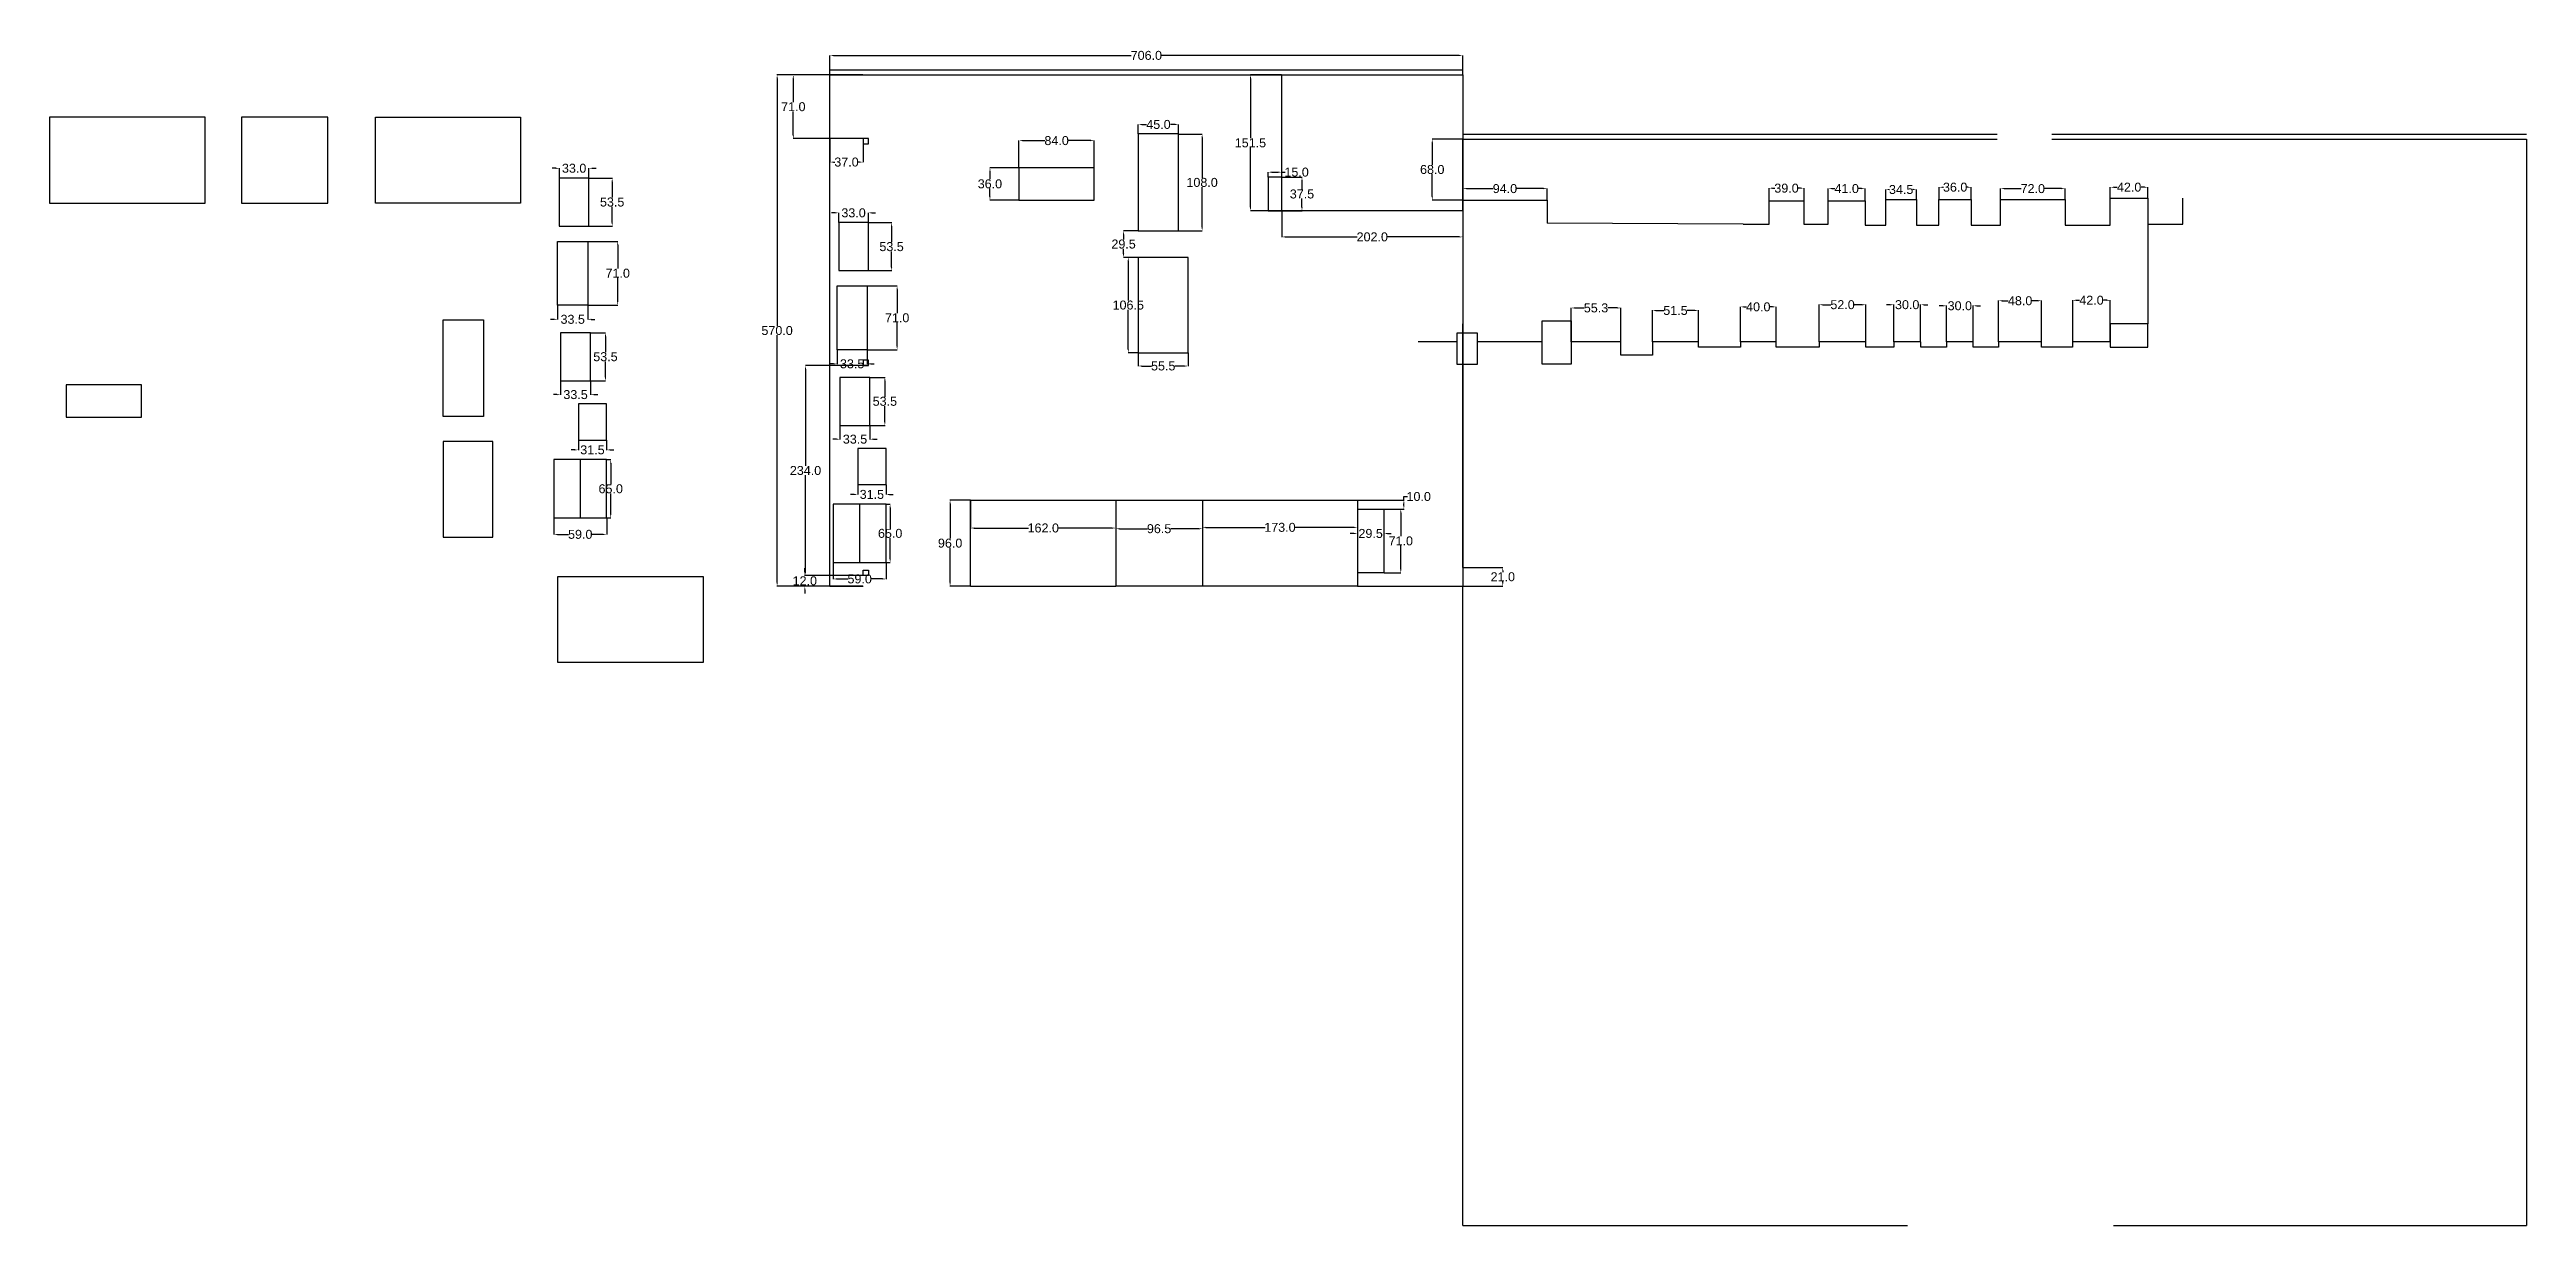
# Model space of a CAD drawing. Header units: inches. Extents: x -870 to 1892, y -713 to 598.
import ezdxf

# ---------------------------------------------------------------- set-up
doc = ezdxf.new("R2010")
doc.units = ezdxf.units.IN
doc.header["$MEASUREMENT"] = 0
for name, color, linetype in [('Door', 84, 'Continuous'), ('Furniture', 15, 'Continuous'), ('Layer1', 5, 'Continuous'), ('machine guides', 50, 'Continuous'), ('pillars', 130, 'Continuous'), ('Racks', 140, 'Continuous'), ('Shearing Machine', 100, 'Continuous'), ('Table', 40, 'Continuous'), ('Temprory Storage', 190, 'Continuous'), ('Text', 7, 'Continuous'), ('Walls', 1, 'Continuous')]:
    doc.layers.add(name, color=color, linetype=linetype)
doc.styles.get("Standard").update_dxf_attribs({"font": 'arial.ttf'})
doc.dimstyles.get("Standard").update_dxf_attribs({"dimtxt": 10, "dimasz": 4, "dimexe": 0.18, "dimexo": 0.0625, "dimgap": 0.09, "dimtad": 0, "dimtih": 1, "dimtoh": 1, "dimdec": 1, "dimzin": 0, "dimdsep": 46, "dimtxsty": 'Standard', "dimcen": 0.09, "dimadec": 0, "dimazin": 0, "dimtfac": 1, "dimtdec": 1, "dimtofl": 0, "dimtmove": 0, "dimatfit": 3, "dimfxl": 1, "dimtolj": 1, "dimtzin": 0, "dimarcsym": 0})

msp = doc.modelspace()

# ---------------------------------------------------------------- blocks, each defined once
blk = doc.blocks.new('*D1')
at = {"layer": 'Defpoints', "color": 0, "transparency": 16777216}
for p in [(-58.9, 570), (0, 570), (0, 0)]:
    blk.add_point(p, dxfattribs=at)
at = {"layer": 'Text', "color": 0, "lineweight": -2, "transparency": 16777216}
for p, q in [((-0.1, 570), (-59.1, 570)), ((-58.9, 566), (-58.9, 290.2)), ((-58.9, 4), (-58.9, 279.8)), ((-0.1, 0), (-59.1, 0))]:
    blk.add_line(p, q, dxfattribs=at)
at = {"layer": 'Text', "color": 0, "transparency": 16777216}
for points in [[(-59.5, 566), (-58.2, 566), (-58.9, 570)], [(-59.5, 4), (-58.2, 4), (-58.9, 0)]]:
    blk.add_solid(points, dxfattribs=at)
at = {"layer": 'Text', "color": 0, "transparency": 16777216, "insert": (-58.9, 285), "char_height": 10, "attachment_point": 5}
blk.add_mtext('\\A1;570.0', dxfattribs=at)
blk = doc.blocks.new('*D2')
at = {"layer": 'Defpoints', "color": 0, "transparency": 16777216}
for p in [(706, 591.7), (0, 570), (706, 570)]:
    blk.add_point(p, dxfattribs=at)
at = {"layer": 'Text', "color": 0, "lineweight": -2, "transparency": 16777216}
for p, q in [((0, 570.1), (0, 591.8)), ((4, 591.7), (336.1, 591.7)), ((702, 591.7), (369.9, 591.7)), ((706, 570.1), (706, 591.8))]:
    blk.add_line(p, q, dxfattribs=at)
at = {"layer": 'Text', "color": 0, "transparency": 16777216}
for points in [[(4, 592.3), (4, 591), (0, 591.7)], [(702, 592.3), (702, 591), (706, 591.7)]]:
    blk.add_solid(points, dxfattribs=at)
at = {"layer": 'Text', "color": 0, "transparency": 16777216, "insert": (353, 591.7), "char_height": 10, "attachment_point": 5}
blk.add_mtext('\\A1;706.0', dxfattribs=at)
blk = doc.blocks.new('*D3')
at = {"layer": 'Defpoints', "color": 0, "transparency": 16777216}
for p in [(-249, 141.1), (-244.5, 141.1), (-249, 76.1)]:
    blk.add_point(p, dxfattribs=at)
at = {"layer": 'Text', "color": 0, "lineweight": -2, "transparency": 16777216}
for p, q in [((-249, 141.1), (-244.3, 141.1)), ((-244.5, 137.1), (-244.5, 113.8)), ((-244.5, 80.1), (-244.5, 103.4)), ((-249, 76.1), (-244.3, 76.1))]:
    blk.add_line(p, q, dxfattribs=at)
at = {"layer": 'Text', "color": 0, "transparency": 16777216}
for points in [[(-245.2, 137.1), (-243.9, 137.1), (-244.5, 141.1)], [(-245.2, 80.1), (-243.9, 80.1), (-244.5, 76.1)]]:
    blk.add_solid(points, dxfattribs=at)
at = {"layer": 'Text', "color": 0, "transparency": 16777216, "insert": (-244.5, 108.6), "char_height": 10, "attachment_point": 5}
blk.add_mtext('\\A1;65.0', dxfattribs=at)
blk = doc.blocks.new('*D4')
at = {"layer": 'Defpoints', "color": 0, "transparency": 16777216}
for p in [(-308, 76.1), (-249, 76.1), (-249, 57.8)]:
    blk.add_point(p, dxfattribs=at)
at = {"layer": 'Text', "color": 0, "lineweight": -2, "transparency": 16777216}
for p, q in [((-308, 76), (-308, 57.6)), ((-304, 57.8), (-291.6, 57.8)), ((-253, 57.8), (-265.5, 57.8)), ((-249, 76), (-249, 57.6))]:
    blk.add_line(p, q, dxfattribs=at)
at = {"layer": 'Text', "color": 0, "transparency": 16777216}
for points in [[(-304, 58.4), (-304, 57.1), (-308, 57.8)], [(-253, 58.4), (-253, 57.1), (-249, 57.8)]]:
    blk.add_solid(points, dxfattribs=at)
at = {"layer": 'Text', "color": 0, "transparency": 16777216, "insert": (-278.5, 57.8), "char_height": 10, "attachment_point": 5}
blk.add_mtext('\\A1;59.0', dxfattribs=at)
blk = doc.blocks.new('*D5')
at = {"layer": 'Defpoints', "color": 0, "transparency": 16777216}
for p in [(-280.6, 163), (-249.1, 163), (-249.1, 152)]:
    blk.add_point(p, dxfattribs=at)
at = {"layer": 'Text', "color": 0, "lineweight": -2, "transparency": 16777216}
for p, q in [((-284.6, 152), (-288.6, 152)), ((-280.6, 162.9), (-280.6, 151.8)), ((-249.1, 162.9), (-249.1, 151.8)), ((-245.1, 152), (-241.1, 152))]:
    blk.add_line(p, q, dxfattribs=at)
at = {"layer": 'Text', "color": 0, "transparency": 16777216}
for points in [[(-284.6, 152.6), (-284.6, 151.3), (-280.6, 152)], [(-245.1, 152.6), (-245.1, 151.3), (-249.1, 152)]]:
    blk.add_solid(points, dxfattribs=at)
at = {"layer": 'Text', "color": 0, "transparency": 16777216, "insert": (-264.9, 152), "char_height": 10, "attachment_point": 5}
blk.add_mtext('\\A1;31.5', dxfattribs=at)
blk = doc.blocks.new('*D6')
at = {"layer": 'Defpoints', "color": 0, "transparency": 16777216}
for p in [(-267, 282.5), (-250.4, 282.5), (-267, 229)]:
    blk.add_point(p, dxfattribs=at)
at = {"layer": 'Text', "color": 0, "lineweight": -2, "transparency": 16777216}
for p, q in [((-266.9, 282.5), (-250.2, 282.5)), ((-250.4, 278.5), (-250.4, 261)), ((-250.4, 233), (-250.4, 250.6)), ((-266.9, 229), (-250.2, 229))]:
    blk.add_line(p, q, dxfattribs=at)
at = {"layer": 'Text', "color": 0, "transparency": 16777216}
for points in [[(-251.1, 278.5), (-249.7, 278.5), (-250.4, 282.5)], [(-251.1, 233), (-249.7, 233), (-250.4, 229)]]:
    blk.add_solid(points, dxfattribs=at)
at = {"layer": 'Text', "color": 0, "transparency": 16777216, "insert": (-250.4, 255.8), "char_height": 10, "attachment_point": 5}
blk.add_mtext('\\A1;53.5', dxfattribs=at)
blk = doc.blocks.new('*D7')
at = {"layer": 'Defpoints', "color": 0, "transparency": 16777216}
for p in [(-300.5, 229), (-267, 229), (-267, 213.6)]:
    blk.add_point(p, dxfattribs=at)
at = {"layer": 'Text', "color": 0, "lineweight": -2, "transparency": 16777216}
for p, q in [((-300.5, 228.9), (-300.5, 213.4)), ((-267, 228.9), (-267, 213.4)), ((-304.5, 213.6), (-308.5, 213.6)), ((-263, 213.6), (-259, 213.6))]:
    blk.add_line(p, q, dxfattribs=at)
at = {"layer": 'Text', "color": 0, "transparency": 16777216}
for points in [[(-304.5, 214.2), (-304.5, 212.9), (-300.5, 213.6)], [(-263, 214.2), (-263, 212.9), (-267, 213.6)]]:
    blk.add_solid(points, dxfattribs=at)
at = {"layer": 'Text', "color": 0, "transparency": 16777216, "insert": (-283.7, 213.6), "char_height": 10, "attachment_point": 5}
blk.add_mtext('\\A1;33.5', dxfattribs=at)
blk = doc.blocks.new('*D8')
at = {"layer": 'Defpoints', "color": 0, "transparency": 16777216}
for p in [(-303.7, 313.4), (-270.2, 313.4), (-270.2, 297.5)]:
    blk.add_point(p, dxfattribs=at)
at = {"layer": 'Text', "color": 0, "lineweight": -2, "transparency": 16777216}
for p, q in [((-303.7, 313.3), (-303.7, 297.4)), ((-270.2, 313.3), (-270.2, 297.4)), ((-307.7, 297.5), (-311.7, 297.5)), ((-266.2, 297.5), (-262.2, 297.5))]:
    blk.add_line(p, q, dxfattribs=at)
at = {"layer": 'Text', "color": 0, "transparency": 16777216}
for points in [[(-307.7, 298.2), (-307.7, 296.9), (-303.7, 297.5)], [(-266.2, 298.2), (-266.2, 296.9), (-270.2, 297.5)]]:
    blk.add_solid(points, dxfattribs=at)
at = {"layer": 'Text', "color": 0, "transparency": 16777216, "insert": (-286.9, 297.5), "char_height": 10, "attachment_point": 5}
blk.add_mtext('\\A1;33.5', dxfattribs=at)
blk = doc.blocks.new('*D9')
at = {"layer": 'Defpoints', "color": 0, "transparency": 16777216}
for p in [(-270.2, 384.4), (-236.7, 384.4), (-270.2, 313.4)]:
    blk.add_point(p, dxfattribs=at)
at = {"layer": 'Text', "color": 0, "lineweight": -2, "transparency": 16777216}
for p, q in [((-270.1, 384.4), (-236.5, 384.4)), ((-236.7, 380.4), (-236.7, 354.1)), ((-236.7, 317.4), (-236.7, 343.7)), ((-270.1, 313.4), (-236.5, 313.4))]:
    blk.add_line(p, q, dxfattribs=at)
at = {"layer": 'Text', "color": 0, "transparency": 16777216}
for points in [[(-237.4, 380.4), (-236.1, 380.4), (-236.7, 384.4)], [(-237.4, 317.4), (-236.1, 317.4), (-236.7, 313.4)]]:
    blk.add_solid(points, dxfattribs=at)
at = {"layer": 'Text', "color": 0, "transparency": 16777216, "insert": (-236.7, 348.9), "char_height": 10, "attachment_point": 5}
blk.add_mtext('\\A1;71.0', dxfattribs=at)
blk = doc.blocks.new('*D10')
at = {"layer": 'Defpoints', "color": 0, "transparency": 16777216}
for p in [(-268.8, 454.9), (-242.9, 454.9), (-268.8, 401.4)]:
    blk.add_point(p, dxfattribs=at)
at = {"layer": 'Text', "color": 0, "lineweight": -2, "transparency": 16777216}
for p, q in [((-268.8, 454.9), (-242.7, 454.9)), ((-242.9, 450.9), (-242.9, 433.4)), ((-242.9, 405.4), (-242.9, 423)), ((-268.8, 401.4), (-242.7, 401.4))]:
    blk.add_line(p, q, dxfattribs=at)
at = {"layer": 'Text', "color": 0, "transparency": 16777216}
for points in [[(-243.5, 450.9), (-242.2, 450.9), (-242.9, 454.9)], [(-243.5, 405.4), (-242.2, 405.4), (-242.9, 401.4)]]:
    blk.add_solid(points, dxfattribs=at)
at = {"layer": 'Text', "color": 0, "transparency": 16777216, "insert": (-242.9, 428.2), "char_height": 10, "attachment_point": 5}
blk.add_mtext('\\A1;53.5', dxfattribs=at)
blk = doc.blocks.new('*D11')
at = {"layer": 'Defpoints', "color": 0, "transparency": 16777216}
for p in [(-301.8, 454.9), (-268.8, 465.9), (-268.8, 454.9)]:
    blk.add_point(p, dxfattribs=at)
at = {"layer": 'Text', "color": 0, "lineweight": -2, "transparency": 16777216}
for p, q in [((-305.8, 465.9), (-309.8, 465.9)), ((-301.8, 455), (-301.8, 466.1)), ((-268.8, 455), (-268.8, 466.1)), ((-264.8, 465.9), (-260.8, 465.9))]:
    blk.add_line(p, q, dxfattribs=at)
at = {"layer": 'Text', "color": 0, "transparency": 16777216}
for points in [[(-305.8, 466.6), (-305.8, 465.2), (-301.8, 465.9)], [(-264.8, 466.6), (-264.8, 465.2), (-268.8, 465.9)]]:
    blk.add_solid(points, dxfattribs=at)
at = {"layer": 'Text', "color": 0, "transparency": 16777216, "insert": (-285.3, 465.9), "char_height": 10, "attachment_point": 5}
blk.add_mtext('\\A1;33.0', dxfattribs=at)
blk = doc.blocks.new('*D13')
at = {"layer": 'Defpoints', "color": 0, "transparency": 16777216}
for p in [(157, 96), (319, 96), (319, 64.9)]:
    blk.add_point(p, dxfattribs=at)
at = {"layer": 'Text', "color": 0, "lineweight": -2, "transparency": 16777216}
for p, q in [((157, 95.9), (157, 64.7)), ((319, 95.9), (319, 64.7)), ((161, 64.9), (221.5, 64.9)), ((315, 64.9), (254.5, 64.9))]:
    blk.add_line(p, q, dxfattribs=at)
at = {"layer": 'Text', "color": 0, "transparency": 16777216}
for points in [[(161, 65.5), (161, 64.2), (157, 64.9)], [(315, 65.5), (315, 64.2), (319, 64.9)]]:
    blk.add_solid(points, dxfattribs=at)
at = {"layer": 'Text', "color": 0, "transparency": 16777216, "insert": (238, 64.9), "char_height": 10, "attachment_point": 5}
blk.add_mtext('\\A1;162.0', dxfattribs=at)
blk = doc.blocks.new('*D14')
at = {"layer": 'Defpoints', "color": 0, "transparency": 16777216}
for p in [(319, 96), (415.5, 96), (415.5, 64.1)]:
    blk.add_point(p, dxfattribs=at)
at = {"layer": 'Text', "color": 0, "lineweight": -2, "transparency": 16777216}
for p, q in [((319, 95.9), (319, 63.9)), ((415.5, 95.9), (415.5, 63.9)), ((323, 64.1), (354.1, 64.1)), ((411.5, 64.1), (380.4, 64.1))]:
    blk.add_line(p, q, dxfattribs=at)
at = {"layer": 'Text', "color": 0, "transparency": 16777216}
for points in [[(323, 64.8), (323, 63.4), (319, 64.1)], [(411.5, 64.8), (411.5, 63.4), (415.5, 64.1)]]:
    blk.add_solid(points, dxfattribs=at)
at = {"layer": 'Text', "color": 0, "transparency": 16777216, "insert": (367.2, 64.1), "char_height": 10, "attachment_point": 5}
blk.add_mtext('\\A1;96.5', dxfattribs=at)
blk = doc.blocks.new('*D15')
at = {"layer": 'Defpoints', "color": 0, "transparency": 16777216}
for p in [(415.5, 96), (588.5, 96), (588.5, 65.6)]:
    blk.add_point(p, dxfattribs=at)
at = {"layer": 'Text', "color": 0, "lineweight": -2, "transparency": 16777216}
for p, q in [((415.5, 95.9), (415.5, 65.4)), ((588.5, 95.9), (588.5, 65.4)), ((419.5, 65.6), (485.5, 65.6)), ((584.5, 65.6), (518.5, 65.6))]:
    blk.add_line(p, q, dxfattribs=at)
at = {"layer": 'Text', "color": 0, "transparency": 16777216}
for points in [[(419.5, 66.3), (419.5, 65), (415.5, 65.6)], [(584.5, 66.3), (584.5, 65), (588.5, 65.6)]]:
    blk.add_solid(points, dxfattribs=at)
at = {"layer": 'Text', "color": 0, "transparency": 16777216, "insert": (502, 65.6), "char_height": 10, "attachment_point": 5}
blk.add_mtext('\\A1;173.0', dxfattribs=at)
blk = doc.blocks.new('*D16')
at = {"layer": 'Defpoints', "color": 0, "transparency": 16777216}
for p in [(157, 96), (134.1, 0), (157, 0)]:
    blk.add_point(p, dxfattribs=at)
at = {"layer": 'Text', "color": 0, "lineweight": -2, "transparency": 16777216}
for p, q in [((156.9, 96), (133.9, 96)), ((134.1, 92), (134.1, 53.2)), ((134.1, 4), (134.1, 42.8)), ((156.9, 0), (133.9, 0))]:
    blk.add_line(p, q, dxfattribs=at)
at = {"layer": 'Text', "color": 0, "transparency": 16777216}
for points in [[(133.4, 92), (134.7, 92), (134.1, 96)], [(133.4, 4), (134.7, 4), (134.1, 0)]]:
    blk.add_solid(points, dxfattribs=at)
at = {"layer": 'Text', "color": 0, "transparency": 16777216, "insert": (134.1, 48), "char_height": 10, "attachment_point": 5}
blk.add_mtext('\\A1;96.0', dxfattribs=at)
blk = doc.blocks.new('*D17')
at = {"layer": 'Defpoints', "color": 0, "transparency": 16777216}
for p in [(327.6, 396.1), (344, 396.1), (344, 366.6)]:
    blk.add_point(p, dxfattribs=at)
at = {"layer": 'Text', "color": 0, "lineweight": -2, "transparency": 16777216}
for p, q in [((343.9, 396.1), (327.4, 396.1)), ((327.6, 392.1), (327.6, 386.6)), ((343.9, 366.6), (327.4, 366.6)), ((327.6, 370.6), (327.6, 376.2))]:
    blk.add_line(p, q, dxfattribs=at)
at = {"layer": 'Text', "color": 0, "transparency": 16777216}
for points in [[(326.9, 392.1), (328.3, 392.1), (327.6, 396.1)], [(326.9, 370.6), (328.3, 370.6), (327.6, 366.6)]]:
    blk.add_solid(points, dxfattribs=at)
at = {"layer": 'Text', "color": 0, "transparency": 16777216, "insert": (327.6, 381.4), "char_height": 10, "attachment_point": 5}
blk.add_mtext('\\A1;29.5', dxfattribs=at)
blk = doc.blocks.new('*D18')
at = {"layer": 'Defpoints', "color": 0, "transparency": 16777216}
for p in [(389, 504.1), (415.2, 504.1), (389, 396.1)]:
    blk.add_point(p, dxfattribs=at)
at = {"layer": 'Text', "color": 0, "lineweight": -2, "transparency": 16777216}
for p, q in [((389.1, 504.1), (415.4, 504.1)), ((415.2, 500.1), (415.2, 455.3)), ((415.2, 400.1), (415.2, 444.9)), ((389.1, 396.1), (415.4, 396.1))]:
    blk.add_line(p, q, dxfattribs=at)
at = {"layer": 'Text', "color": 0, "transparency": 16777216}
for points in [[(414.6, 500.1), (415.9, 500.1), (415.2, 504.1)], [(414.6, 400.1), (415.9, 400.1), (415.2, 396.1)]]:
    blk.add_solid(points, dxfattribs=at)
at = {"layer": 'Text', "color": 0, "transparency": 16777216, "insert": (415.2, 450.1), "char_height": 10, "attachment_point": 5}
blk.add_mtext('\\A1;108.0', dxfattribs=at)
blk = doc.blocks.new('*D19')
at = {"layer": 'Defpoints', "color": 0, "transparency": 16777216}
for p in [(344, 514.7), (344, 504.1), (389, 504.1)]:
    blk.add_point(p, dxfattribs=at)
at = {"layer": 'Text', "color": 0, "lineweight": -2, "transparency": 16777216}
for p, q in [((344, 504.2), (344, 514.8)), ((348, 514.7), (353.2, 514.7)), ((385, 514.7), (379.8, 514.7)), ((389, 504.2), (389, 514.8))]:
    blk.add_line(p, q, dxfattribs=at)
at = {"layer": 'Text', "color": 0, "transparency": 16777216}
for points in [[(348, 515.3), (348, 514), (344, 514.7)], [(385, 515.3), (385, 514), (389, 514.7)]]:
    blk.add_solid(points, dxfattribs=at)
at = {"layer": 'Text', "color": 0, "transparency": 16777216, "insert": (366.5, 514.7), "char_height": 10, "attachment_point": 5}
blk.add_mtext('\\A1;45.0', dxfattribs=at)
blk = doc.blocks.new('*D20')
at = {"layer": 'Defpoints', "color": 0, "transparency": 16777216}
for p in [(344, 260.1), (399.5, 260.1), (399.5, 245.5)]:
    blk.add_point(p, dxfattribs=at)
at = {"layer": 'Text', "color": 0, "lineweight": -2, "transparency": 16777216}
for p, q in [((344, 260.1), (344, 245.3)), ((399.5, 260.1), (399.5, 245.3)), ((348, 245.5), (358.6, 245.5)), ((395.5, 245.5), (384.9, 245.5))]:
    blk.add_line(p, q, dxfattribs=at)
at = {"layer": 'Text', "color": 0, "transparency": 16777216}
for points in [[(348, 246.1), (348, 244.8), (344, 245.5)], [(395.5, 246.1), (395.5, 244.8), (399.5, 245.5)]]:
    blk.add_solid(points, dxfattribs=at)
at = {"layer": 'Text', "color": 0, "transparency": 16777216, "insert": (371.8, 245.5), "char_height": 10, "attachment_point": 5}
blk.add_mtext('\\A1;55.5', dxfattribs=at)
blk = doc.blocks.new('*D21')
at = {"layer": 'Defpoints', "color": 0, "transparency": 16777216}
for p in [(344, 366.6), (332.8, 260.1), (344, 260.1)]:
    blk.add_point(p, dxfattribs=at)
at = {"layer": 'Text', "color": 0, "lineweight": -2, "transparency": 16777216}
for p, q in [((343.9, 366.6), (332.6, 366.6)), ((332.8, 362.6), (332.8, 318.6)), ((332.8, 264.1), (332.8, 308.2)), ((343.9, 260.1), (332.6, 260.1))]:
    blk.add_line(p, q, dxfattribs=at)
at = {"layer": 'Text', "color": 0, "transparency": 16777216}
for points in [[(332.2, 362.6), (333.5, 362.6), (332.8, 366.6)], [(332.2, 264.1), (333.5, 264.1), (332.8, 260.1)]]:
    blk.add_solid(points, dxfattribs=at)
at = {"layer": 'Text', "color": 0, "transparency": 16777216, "insert": (332.8, 313.4), "char_height": 10, "attachment_point": 5}
blk.add_mtext('\\A1;106.5', dxfattribs=at)
blk = doc.blocks.new('*D22')
at = {"layer": 'Defpoints', "color": 0, "transparency": 16777216}
for p in [(504, 570), (469.1, 418.5), (504, 418.5)]:
    blk.add_point(p, dxfattribs=at)
at = {"layer": 'Text', "color": 0, "lineweight": -2, "transparency": 16777216}
for p, q in [((503.9, 570), (469, 570)), ((469.1, 566), (469.1, 499.4)), ((469.1, 422.5), (469.1, 489.1)), ((503.9, 418.5), (469, 418.5))]:
    blk.add_line(p, q, dxfattribs=at)
at = {"layer": 'Text', "color": 0, "transparency": 16777216}
for points in [[(468.5, 566), (469.8, 566), (469.1, 570)], [(468.5, 422.5), (469.8, 422.5), (469.1, 418.5)]]:
    blk.add_solid(points, dxfattribs=at)
at = {"layer": 'Text', "color": 0, "transparency": 16777216, "insert": (469.1, 494.2), "char_height": 10, "attachment_point": 5}
blk.add_mtext('\\A1;151.5', dxfattribs=at)
blk = doc.blocks.new('*D23')
at = {"layer": 'Defpoints', "color": 0, "transparency": 16777216}
for p in [(504, 418.5), (706, 418.5), (706, 389.4)]:
    blk.add_point(p, dxfattribs=at)
at = {"layer": 'Text', "color": 0, "lineweight": -2, "transparency": 16777216}
for p, q in [((504, 418.4), (504, 389.2)), ((706, 418.4), (706, 389.2)), ((508, 389.4), (588, 389.4)), ((702, 389.4), (622, 389.4))]:
    blk.add_line(p, q, dxfattribs=at)
at = {"layer": 'Text', "color": 0, "transparency": 16777216}
for points in [[(508, 390), (508, 388.7), (504, 389.4)], [(702, 390), (702, 388.7), (706, 389.4)]]:
    blk.add_solid(points, dxfattribs=at)
at = {"layer": 'Text', "color": 0, "transparency": 16777216, "insert": (605, 389.4), "char_height": 10, "attachment_point": 5}
blk.add_mtext('\\A1;202.0', dxfattribs=at)
blk = doc.blocks.new('*D24')
at = {"layer": 'Defpoints', "color": 0, "transparency": 16777216}
for p in [(62.7, 91.4), (67.2, 91.4), (62.7, 26.4)]:
    blk.add_point(p, dxfattribs=at)
at = {"layer": 'Text', "color": 0, "lineweight": -2, "transparency": 16777216}
for p, q in [((62.7, 91.4), (67.3, 91.4)), ((67.2, 87.4), (67.2, 64.1)), ((67.2, 30.4), (67.2, 53.7)), ((62.7, 26.4), (67.3, 26.4))]:
    blk.add_line(p, q, dxfattribs=at)
at = {"layer": 'Text', "color": 0, "transparency": 16777216}
for points in [[(66.5, 87.4), (67.8, 87.4), (67.2, 91.4)], [(66.5, 30.4), (67.8, 30.4), (67.2, 26.4)]]:
    blk.add_solid(points, dxfattribs=at)
at = {"layer": 'Text', "color": 0, "transparency": 16777216, "insert": (67.2, 58.9), "char_height": 10, "attachment_point": 5}
blk.add_mtext('\\A1;65.0', dxfattribs=at)
blk = doc.blocks.new('*D25')
at = {"layer": 'Defpoints', "color": 0, "transparency": 16777216}
for p in [(3.7, 26.4), (62.7, 26.4), (62.7, 8.1)]:
    blk.add_point(p, dxfattribs=at)
at = {"layer": 'Text', "color": 0, "lineweight": -2, "transparency": 16777216}
for p, q in [((3.7, 26.4), (3.7, 7.9)), ((7.7, 8.1), (20.1, 8.1)), ((58.7, 8.1), (46.2, 8.1)), ((62.7, 26.4), (62.7, 7.9))]:
    blk.add_line(p, q, dxfattribs=at)
at = {"layer": 'Text', "color": 0, "transparency": 16777216}
for points in [[(7.7, 8.8), (7.7, 7.4), (3.7, 8.1)], [(58.7, 8.8), (58.7, 7.4), (62.7, 8.1)]]:
    blk.add_solid(points, dxfattribs=at)
at = {"layer": 'Text', "color": 0, "transparency": 16777216, "insert": (33.2, 8.1), "char_height": 10, "attachment_point": 5}
blk.add_mtext('\\A1;59.0', dxfattribs=at)
blk = doc.blocks.new('*D26')
at = {"layer": 'Defpoints', "color": 0, "transparency": 16777216}
for p in [(31.1, 113.3), (62.6, 113.3), (62.6, 102.3)]:
    blk.add_point(p, dxfattribs=at)
at = {"layer": 'Text', "color": 0, "lineweight": -2, "transparency": 16777216}
for p, q in [((31.1, 113.2), (31.1, 102.1)), ((62.6, 113.2), (62.6, 102.1)), ((27.1, 102.3), (23.1, 102.3)), ((66.6, 102.3), (70.6, 102.3))]:
    blk.add_line(p, q, dxfattribs=at)
at = {"layer": 'Text', "color": 0, "transparency": 16777216}
for points in [[(27.1, 103), (27.1, 101.6), (31.1, 102.3)], [(66.6, 103), (66.6, 101.6), (62.6, 102.3)]]:
    blk.add_solid(points, dxfattribs=at)
at = {"layer": 'Text', "color": 0, "transparency": 16777216, "insert": (46.8, 102.3), "char_height": 10, "attachment_point": 5}
blk.add_mtext('\\A1;31.5', dxfattribs=at)
blk = doc.blocks.new('*D27')
at = {"layer": 'Defpoints', "color": 0, "transparency": 16777216}
for p in [(44.7, 232.8), (61.3, 232.8), (44.7, 179.3)]:
    blk.add_point(p, dxfattribs=at)
at = {"layer": 'Text', "color": 0, "lineweight": -2, "transparency": 16777216}
for p, q in [((44.8, 232.8), (61.5, 232.8)), ((61.3, 228.8), (61.3, 211.3)), ((61.3, 183.3), (61.3, 200.9)), ((44.8, 179.3), (61.5, 179.3))]:
    blk.add_line(p, q, dxfattribs=at)
at = {"layer": 'Text', "color": 0, "transparency": 16777216}
for points in [[(60.6, 228.8), (62, 228.8), (61.3, 232.8)], [(60.6, 183.3), (62, 183.3), (61.3, 179.3)]]:
    blk.add_solid(points, dxfattribs=at)
at = {"layer": 'Text', "color": 0, "transparency": 16777216, "insert": (61.3, 206.1), "char_height": 10, "attachment_point": 5}
blk.add_mtext('\\A1;53.5', dxfattribs=at)
blk = doc.blocks.new('*D28')
at = {"layer": 'Defpoints', "color": 0, "transparency": 16777216}
for p in [(11.2, 179.3), (44.7, 179.3), (44.7, 163.9)]:
    blk.add_point(p, dxfattribs=at)
at = {"layer": 'Text', "color": 0, "lineweight": -2, "transparency": 16777216}
for p, q in [((11.2, 179.3), (11.2, 163.7)), ((44.7, 179.3), (44.7, 163.7)), ((7.2, 163.9), (3.2, 163.9)), ((48.7, 163.9), (52.7, 163.9))]:
    blk.add_line(p, q, dxfattribs=at)
at = {"layer": 'Text', "color": 0, "transparency": 16777216}
for points in [[(7.2, 164.6), (7.2, 163.2), (11.2, 163.9)], [(48.7, 164.6), (48.7, 163.2), (44.7, 163.9)]]:
    blk.add_solid(points, dxfattribs=at)
at = {"layer": 'Text', "color": 0, "transparency": 16777216, "insert": (28, 163.9), "char_height": 10, "attachment_point": 5}
blk.add_mtext('\\A1;33.5', dxfattribs=at)
blk = doc.blocks.new('*D29')
at = {"layer": 'Defpoints', "color": 0, "transparency": 16777216}
for p in [(8, 263.7), (41.5, 263.7), (41.5, 247.9)]:
    blk.add_point(p, dxfattribs=at)
at = {"layer": 'Text', "color": 0, "lineweight": -2, "transparency": 16777216}
for p, q in [((8, 263.6), (8, 247.7)), ((41.5, 263.6), (41.5, 247.7)), ((4, 247.9), (0, 247.9)), ((45.5, 247.9), (49.5, 247.9))]:
    blk.add_line(p, q, dxfattribs=at)
at = {"layer": 'Text', "color": 0, "transparency": 16777216}
for points in [[(4, 248.5), (4, 247.2), (8, 247.9)], [(45.5, 248.5), (45.5, 247.2), (41.5, 247.9)]]:
    blk.add_solid(points, dxfattribs=at)
at = {"layer": 'Text', "color": 0, "transparency": 16777216, "insert": (24.8, 247.9), "char_height": 10, "attachment_point": 5}
blk.add_mtext('\\A1;33.5', dxfattribs=at)
blk = doc.blocks.new('*D30')
at = {"layer": 'Defpoints', "color": 0, "transparency": 16777216}
for p in [(41.5, 334.7), (75, 334.7), (41.5, 263.7)]:
    blk.add_point(p, dxfattribs=at)
at = {"layer": 'Text', "color": 0, "lineweight": -2, "transparency": 16777216}
for p, q in [((41.6, 334.7), (75.2, 334.7)), ((75, 330.7), (75, 304.4)), ((75, 267.7), (75, 294)), ((41.6, 263.7), (75.2, 263.7))]:
    blk.add_line(p, q, dxfattribs=at)
at = {"layer": 'Text', "color": 0, "transparency": 16777216}
for points in [[(74.3, 330.7), (75.6, 330.7), (75, 334.7)], [(74.3, 267.7), (75.6, 267.7), (75, 263.7)]]:
    blk.add_solid(points, dxfattribs=at)
at = {"layer": 'Text', "color": 0, "transparency": 16777216, "insert": (75, 299.2), "char_height": 10, "attachment_point": 5}
blk.add_mtext('\\A1;71.0', dxfattribs=at)
blk = doc.blocks.new('*D31')
at = {"layer": 'Defpoints', "color": 0, "transparency": 16777216}
for p in [(42.9, 405.3), (68.8, 405.3), (42.9, 351.8)]:
    blk.add_point(p, dxfattribs=at)
at = {"layer": 'Text', "color": 0, "lineweight": -2, "transparency": 16777216}
for p, q in [((42.9, 405.3), (69, 405.3)), ((68.8, 401.3), (68.8, 383.7)), ((68.8, 355.8), (68.8, 373.3)), ((42.9, 351.8), (69, 351.8))]:
    blk.add_line(p, q, dxfattribs=at)
at = {"layer": 'Text', "color": 0, "transparency": 16777216}
for points in [[(68.2, 401.3), (69.5, 401.3), (68.8, 405.3)], [(68.2, 355.8), (69.5, 355.8), (68.8, 351.8)]]:
    blk.add_solid(points, dxfattribs=at)
at = {"layer": 'Text', "color": 0, "transparency": 16777216, "insert": (68.8, 378.5), "char_height": 10, "attachment_point": 5}
blk.add_mtext('\\A1;53.5', dxfattribs=at)
blk = doc.blocks.new('*D32')
at = {"layer": 'Defpoints', "color": 0, "transparency": 16777216}
for p in [(42.9, 416.2), (9.9, 405.3), (42.9, 405.3)]:
    blk.add_point(p, dxfattribs=at)
at = {"layer": 'Text', "color": 0, "lineweight": -2, "transparency": 16777216}
for p, q in [((5.9, 416.2), (1.9, 416.2)), ((9.9, 405.3), (9.9, 416.4)), ((42.9, 405.3), (42.9, 416.4)), ((46.9, 416.2), (50.9, 416.2))]:
    blk.add_line(p, q, dxfattribs=at)
at = {"layer": 'Text', "color": 0, "transparency": 16777216}
for points in [[(5.9, 416.9), (5.9, 415.6), (9.9, 416.2)], [(46.9, 416.9), (46.9, 415.6), (42.9, 416.2)]]:
    blk.add_solid(points, dxfattribs=at)
at = {"layer": 'Text', "color": 0, "transparency": 16777216, "insert": (26.4, 416.2), "char_height": 10, "attachment_point": 5}
blk.add_mtext('\\A1;33.0', dxfattribs=at)
blk = doc.blocks.new('*D33')
at = {"layer": 'Defpoints', "color": 0, "transparency": 16777216}
for p in [(-28, 12), (37, 12), (37, 0)]:
    blk.add_point(p, dxfattribs=at)
at = {"layer": 'Text', "color": 0, "lineweight": -2, "transparency": 16777216}
for p, q in [((36.9, 12), (-28.2, 12)), ((-28, 16), (-28, 20)), ((36.9, 0), (-28.2, 0)), ((-28, -4), (-28, -8))]:
    blk.add_line(p, q, dxfattribs=at)
at = {"layer": 'Text', "color": 0, "transparency": 16777216}
for points in [[(-28.6, 16), (-27.3, 16), (-28, 12)], [(-28.6, -4), (-27.3, -4), (-28, 0)]]:
    blk.add_solid(points, dxfattribs=at)
at = {"layer": 'Text', "color": 0, "transparency": 16777216, "insert": (-28, 6), "char_height": 10, "attachment_point": 5}
blk.add_mtext('\\A1;12.0', dxfattribs=at)
blk = doc.blocks.new('*D34')
at = {"layer": 'Defpoints', "color": 0, "transparency": 16777216}
for p in [(-27.2, 246), (43, 246), (43, 12)]:
    blk.add_point(p, dxfattribs=at)
at = {"layer": 'Text', "color": 0, "lineweight": -2, "transparency": 16777216}
for p, q in [((42.9, 246), (-27.4, 246)), ((-27.2, 242), (-27.2, 134.2)), ((-27.2, 16), (-27.2, 123.8)), ((42.9, 12), (-27.4, 12))]:
    blk.add_line(p, q, dxfattribs=at)
at = {"layer": 'Text', "color": 0, "transparency": 16777216}
for points in [[(-27.9, 242), (-26.6, 242), (-27.2, 246)], [(-27.9, 16), (-26.6, 16), (-27.2, 12)]]:
    blk.add_solid(points, dxfattribs=at)
at = {"layer": 'Text', "color": 0, "transparency": 16777216, "insert": (-27.2, 129), "char_height": 10, "attachment_point": 5}
blk.add_mtext('\\A1;234.0', dxfattribs=at)
blk = doc.blocks.new('*D35')
at = {"layer": 'Defpoints', "color": 0, "transparency": 16777216}
for p in [(588.5, 96), (588.5, 86), (640.3, 96)]:
    blk.add_point(p, dxfattribs=at)
at = {"layer": 'Text', "color": 0, "lineweight": -2, "transparency": 16777216}
for p, q in [((588.6, 96), (640.4, 96)), ((588.6, 86), (640.4, 86)), ((640.3, 96), (640.3, 100)), ((640.3, 100), (644.3, 100)), ((640.3, 90), (640.3, 92))]:
    blk.add_line(p, q, dxfattribs=at)
at = {"layer": 'Text', "color": 0, "transparency": 16777216}
for points in [[(639.6, 92), (640.9, 92), (640.3, 96)], [(639.6, 90), (640.9, 90), (640.3, 86)]]:
    blk.add_solid(points, dxfattribs=at)
at = {"layer": 'Text', "color": 0, "transparency": 16777216, "insert": (656.8, 100), "char_height": 10, "attachment_point": 5}
blk.add_mtext('\\A1;10.0', dxfattribs=at)
blk = doc.blocks.new('*D36')
at = {"layer": 'Defpoints', "color": 0, "transparency": 16777216}
for p in [(588.5, 86), (618, 86), (588.5, 58.8)]:
    blk.add_point(p, dxfattribs=at)
at = {"layer": 'Text', "color": 0, "lineweight": -2, "transparency": 16777216}
for p, q in [((588.5, 85.9), (588.5, 58.6)), ((618, 85.9), (618, 58.6)), ((584.5, 58.8), (580.5, 58.8)), ((622, 58.8), (626, 58.8))]:
    blk.add_line(p, q, dxfattribs=at)
at = {"layer": 'Text', "color": 0, "transparency": 16777216}
for points in [[(584.5, 59.5), (584.5, 58.1), (588.5, 58.8)], [(622, 59.5), (622, 58.1), (618, 58.8)]]:
    blk.add_solid(points, dxfattribs=at)
at = {"layer": 'Text', "color": 0, "transparency": 16777216, "insert": (603.2, 58.8), "char_height": 10, "attachment_point": 5}
blk.add_mtext('\\A1;29.5', dxfattribs=at)
blk = doc.blocks.new('*D37')
at = {"layer": 'Defpoints', "color": 0, "transparency": 16777216}
for p in [(618, 86), (618, 15), (636.8, 15)]:
    blk.add_point(p, dxfattribs=at)
at = {"layer": 'Text', "color": 0, "lineweight": -2, "transparency": 16777216}
for p, q in [((618.1, 86), (637, 86)), ((636.8, 82), (636.8, 55.7)), ((636.8, 19), (636.8, 45.3)), ((618.1, 15), (637, 15))]:
    blk.add_line(p, q, dxfattribs=at)
at = {"layer": 'Text', "color": 0, "transparency": 16777216}
for points in [[(636.1, 82), (637.5, 82), (636.8, 86)], [(636.1, 19), (637.5, 19), (636.8, 15)]]:
    blk.add_solid(points, dxfattribs=at)
at = {"layer": 'Text', "color": 0, "transparency": 16777216, "insert": (636.8, 50.5), "char_height": 10, "attachment_point": 5}
blk.add_mtext('\\A1;71.0', dxfattribs=at)
blk = doc.blocks.new('*D38')
at = {"layer": 'Defpoints', "color": 0, "transparency": 16777216}
for p in [(504, 456), (526.6, 456), (504, 418.5)]:
    blk.add_point(p, dxfattribs=at)
at = {"layer": 'Text', "color": 0, "lineweight": -2, "transparency": 16777216}
for p, q in [((504.1, 456), (526.8, 456)), ((526.6, 452), (526.6, 442.4)), ((504.1, 418.5), (526.8, 418.5)), ((526.6, 422.5), (526.6, 432.1))]:
    blk.add_line(p, q, dxfattribs=at)
at = {"layer": 'Text', "color": 0, "transparency": 16777216}
for points in [[(525.9, 452), (527.3, 452), (526.6, 456)], [(525.9, 422.5), (527.3, 422.5), (526.6, 418.5)]]:
    blk.add_solid(points, dxfattribs=at)
at = {"layer": 'Text', "color": 0, "transparency": 16777216, "insert": (526.6, 437.2), "char_height": 10, "attachment_point": 5}
blk.add_mtext('\\A1;37.5', dxfattribs=at)
blk = doc.blocks.new('*D39')
at = {"layer": 'Defpoints', "color": 0, "transparency": 16777216}
for p in [(489, 456), (504, 461.6), (504, 456)]:
    blk.add_point(p, dxfattribs=at)
at = {"layer": 'Text', "color": 0, "lineweight": -2, "transparency": 16777216}
for p, q in [((489, 456.1), (489, 461.7)), ((493, 461.6), (500, 461.6)), ((504, 456.1), (504, 461.7)), ((504, 461.6), (508, 461.6))]:
    blk.add_line(p, q, dxfattribs=at)
at = {"layer": 'Text', "color": 0, "transparency": 16777216}
for points in [[(493, 462.2), (493, 460.9), (489, 461.6)], [(500, 462.2), (500, 460.9), (504, 461.6)]]:
    blk.add_solid(points, dxfattribs=at)
at = {"layer": 'Text', "color": 0, "transparency": 16777216, "insert": (520.6, 461.6), "char_height": 10, "attachment_point": 5}
blk.add_mtext('\\A1;15.0', dxfattribs=at)
blk = doc.blocks.new('*D40')
at = {"layer": 'Defpoints', "color": 0, "transparency": 16777216}
for p in [(294.9, 496.7), (210.9, 466.5), (294.9, 466.5)]:
    blk.add_point(p, dxfattribs=at)
at = {"layer": 'Text', "color": 0, "lineweight": -2, "transparency": 16777216}
for p, q in [((210.9, 466.6), (210.9, 496.9)), ((214.9, 496.7), (239.8, 496.7)), ((290.9, 496.7), (266, 496.7)), ((294.9, 466.6), (294.9, 496.9))]:
    blk.add_line(p, q, dxfattribs=at)
at = {"layer": 'Text', "color": 0, "transparency": 16777216}
for points in [[(214.9, 497.4), (214.9, 496.1), (210.9, 496.7)], [(290.9, 497.4), (290.9, 496.1), (294.9, 496.7)]]:
    blk.add_solid(points, dxfattribs=at)
at = {"layer": 'Text', "color": 0, "transparency": 16777216, "insert": (252.9, 496.7), "char_height": 10, "attachment_point": 5}
blk.add_mtext('\\A1;84.0', dxfattribs=at)
blk = doc.blocks.new('*D41')
at = {"layer": 'Defpoints', "color": 0, "transparency": 16777216}
for p in [(178.5, 466.5), (210.9, 466.5), (210.9, 430.5)]:
    blk.add_point(p, dxfattribs=at)
at = {"layer": 'Text', "color": 0, "lineweight": -2, "transparency": 16777216}
for p, q in [((210.8, 466.5), (178.4, 466.5)), ((178.5, 462.5), (178.5, 453.7)), ((178.5, 434.5), (178.5, 443.3)), ((210.8, 430.5), (178.4, 430.5))]:
    blk.add_line(p, q, dxfattribs=at)
at = {"layer": 'Text', "color": 0, "transparency": 16777216}
for points in [[(177.9, 462.5), (179.2, 462.5), (178.5, 466.5)], [(177.9, 434.5), (179.2, 434.5), (178.5, 430.5)]]:
    blk.add_solid(points, dxfattribs=at)
at = {"layer": 'Text', "color": 0, "transparency": 16777216, "insert": (178.5, 448.5), "char_height": 10, "attachment_point": 5}
blk.add_mtext('\\A1;36.0', dxfattribs=at)
blk = doc.blocks.new('*D42')
at = {"layer": 'Defpoints', "color": 0, "transparency": 16777216}
for p in [(0, 499), (37, 499), (0, 472.8)]:
    blk.add_point(p, dxfattribs=at)
at = {"layer": 'Text', "color": 0, "lineweight": -2, "transparency": 16777216}
for p, q in [((0, 498.9), (0, 472.6)), ((37, 498.9), (37, 472.6)), ((4, 472.8), (5.4, 472.8)), ((33, 472.8), (31.6, 472.8))]:
    blk.add_line(p, q, dxfattribs=at)
at = {"layer": 'Text', "color": 0, "transparency": 16777216}
for points in [[(4, 473.4), (4, 472.1), (0, 472.8)], [(33, 473.4), (33, 472.1), (37, 472.8)]]:
    blk.add_solid(points, dxfattribs=at)
at = {"layer": 'Text', "color": 0, "transparency": 16777216, "insert": (18.5, 472.8), "char_height": 10, "attachment_point": 5}
blk.add_mtext('\\A1;37.0', dxfattribs=at)
blk = doc.blocks.new('*D43')
at = {"layer": 'Defpoints', "color": 0, "transparency": 16777216}
for p in [(-40.8, 570), (37, 570), (37, 499)]:
    blk.add_point(p, dxfattribs=at)
at = {"layer": 'Text', "color": 0, "lineweight": -2, "transparency": 16777216}
for p, q in [((36.9, 570), (-41, 570)), ((-40.8, 566), (-40.8, 539.7)), ((-40.8, 503), (-40.8, 529.3)), ((36.9, 499), (-41, 499))]:
    blk.add_line(p, q, dxfattribs=at)
at = {"layer": 'Text', "color": 0, "transparency": 16777216}
for points in [[(-41.5, 566), (-40.2, 566), (-40.8, 570)], [(-41.5, 503), (-40.2, 503), (-40.8, 499)]]:
    blk.add_solid(points, dxfattribs=at)
at = {"layer": 'Text', "color": 0, "transparency": 16777216, "insert": (-40.8, 534.5), "char_height": 10, "attachment_point": 5}
blk.add_mtext('\\A1;71.0', dxfattribs=at)
blk = doc.blocks.new('*D44')
at = {"layer": 'Defpoints', "color": 0, "transparency": 16777216}
for p in [(706, 21), (706, 0), (750.6, 21)]:
    blk.add_point(p, dxfattribs=at)
at = {"layer": 'Door', "color": 0, "lineweight": -2, "transparency": 16777216}
for p, q in [((706.1, 21), (750.8, 21)), ((706.1, 0), (750.8, 0)), ((750.6, 17), (750.6, 15.7)), ((750.6, 4), (750.6, 5.3))]:
    blk.add_line(p, q, dxfattribs=at)
at = {"layer": 'Door', "color": 0, "transparency": 16777216}
for points in [[(749.9, 17), (751.2, 17), (750.6, 21)], [(749.9, 4), (751.2, 4), (750.6, 0)]]:
    blk.add_solid(points, dxfattribs=at)
at = {"layer": 'Door', "color": 0, "transparency": 16777216, "insert": (750.6, 10.5), "char_height": 10, "attachment_point": 5}
blk.add_mtext('\\A1;21.0', dxfattribs=at)
blk = doc.blocks.new('*D46')
at = {"layer": 'Defpoints', "color": 0, "transparency": 16777216}
for p in [(706, 443.2), (706, 430.5), (800, 430.5)]:
    blk.add_point(p, dxfattribs=at)
at = {"layer": 'machine guides', "color": 0, "lineweight": -2, "transparency": 16777216}
for p, q in [((706, 430.6), (706, 443.4)), ((710, 443.2), (739.9, 443.2)), ((796, 443.2), (766.1, 443.2)), ((800, 430.6), (800, 443.4))]:
    blk.add_line(p, q, dxfattribs=at)
at = {"layer": 'machine guides', "color": 0, "transparency": 16777216}
for points in [[(710, 443.9), (710, 442.6), (706, 443.2)], [(796, 443.9), (796, 442.6), (800, 443.2)]]:
    blk.add_solid(points, dxfattribs=at)
at = {"layer": 'machine guides', "color": 0, "transparency": 16777216, "insert": (753, 443.2), "char_height": 10, "attachment_point": 5}
blk.add_mtext('\\A1;94.0', dxfattribs=at)
blk = doc.blocks.new('*D47')
at = {"layer": 'Defpoints', "color": 0, "transparency": 16777216}
for p in [(1086.6, 443.7), (1047.6, 429.5), (1086.6, 429.5)]:
    blk.add_point(p, dxfattribs=at)
at = {"layer": 'machine guides', "color": 0, "lineweight": -2, "transparency": 16777216}
for p, q in [((1047.6, 429.5), (1047.6, 443.9)), ((1051.6, 443.7), (1054, 443.7)), ((1082.6, 443.7), (1080.1, 443.7)), ((1086.6, 429.5), (1086.6, 443.9))]:
    blk.add_line(p, q, dxfattribs=at)
at = {"layer": 'machine guides', "color": 0, "transparency": 16777216}
for points in [[(1051.6, 444.4), (1051.6, 443.1), (1047.6, 443.7)], [(1082.6, 444.4), (1082.6, 443.1), (1086.6, 443.7)]]:
    blk.add_solid(points, dxfattribs=at)
at = {"layer": 'machine guides', "color": 0, "transparency": 16777216, "insert": (1067.1, 443.7), "char_height": 10, "attachment_point": 5}
blk.add_mtext('\\A1;39.0', dxfattribs=at)
blk = doc.blocks.new('*D48')
at = {"layer": 'Defpoints', "color": 0, "transparency": 16777216}
for p in [(1154.7, 443.2), (1113.7, 429.5), (1154.7, 429.5)]:
    blk.add_point(p, dxfattribs=at)
at = {"layer": 'machine guides', "color": 0, "lineweight": -2, "transparency": 16777216}
for p, q in [((1113.7, 429.5), (1113.7, 443.4)), ((1117.7, 443.2), (1120.9, 443.2)), ((1150.7, 443.2), (1147.4, 443.2)), ((1154.7, 429.5), (1154.7, 443.4))]:
    blk.add_line(p, q, dxfattribs=at)
at = {"layer": 'machine guides', "color": 0, "transparency": 16777216}
for points in [[(1117.7, 443.9), (1117.7, 442.6), (1113.7, 443.2)], [(1150.7, 443.9), (1150.7, 442.6), (1154.7, 443.2)]]:
    blk.add_solid(points, dxfattribs=at)
at = {"layer": 'machine guides', "color": 0, "transparency": 16777216, "insert": (1134.2, 443.2), "char_height": 10, "attachment_point": 5}
blk.add_mtext('\\A1;41.0', dxfattribs=at)
blk = doc.blocks.new('*D49')
at = {"layer": 'Defpoints', "color": 0, "transparency": 16777216}
for p in [(1212.2, 442.2), (1177.7, 431.1), (1212.2, 431.1)]:
    blk.add_point(p, dxfattribs=at)
at = {"layer": 'machine guides', "color": 0, "lineweight": -2, "transparency": 16777216}
for p, q in [((1177.7, 431.1), (1177.7, 442.4)), ((1181.7, 442.2), (1181.8, 442.2)), ((1208.2, 442.2), (1208.1, 442.2)), ((1212.2, 431.1), (1212.2, 442.4))]:
    blk.add_line(p, q, dxfattribs=at)
at = {"layer": 'machine guides', "color": 0, "transparency": 16777216}
for points in [[(1181.7, 442.9), (1181.7, 441.6), (1177.7, 442.2)], [(1208.2, 442.9), (1208.2, 441.6), (1212.2, 442.2)]]:
    blk.add_solid(points, dxfattribs=at)
at = {"layer": 'machine guides', "color": 0, "transparency": 16777216, "insert": (1195, 442.2), "char_height": 10, "attachment_point": 5}
blk.add_mtext('\\A1;34.5', dxfattribs=at)
blk = doc.blocks.new('*D50')
at = {"layer": 'Defpoints', "color": 0, "transparency": 16777216}
for p in [(1273.2, 444.8), (1237.2, 431.1), (1273.2, 431.1)]:
    blk.add_point(p, dxfattribs=at)
at = {"layer": 'machine guides', "color": 0, "lineweight": -2, "transparency": 16777216}
for p, q in [((1237.2, 431.1), (1237.2, 444.9)), ((1241.2, 444.8), (1242.1, 444.8)), ((1269.2, 444.8), (1268.2, 444.8)), ((1273.2, 431.1), (1273.2, 444.9))]:
    blk.add_line(p, q, dxfattribs=at)
at = {"layer": 'machine guides', "color": 0, "transparency": 16777216}
for points in [[(1241.2, 445.4), (1241.2, 444.1), (1237.2, 444.8)], [(1269.2, 445.4), (1269.2, 444.1), (1273.2, 444.8)]]:
    blk.add_solid(points, dxfattribs=at)
at = {"layer": 'machine guides', "color": 0, "transparency": 16777216, "insert": (1255.2, 444.8), "char_height": 10, "attachment_point": 5}
blk.add_mtext('\\A1;36.0', dxfattribs=at)
blk = doc.blocks.new('*D51')
at = {"layer": 'Defpoints', "color": 0, "transparency": 16777216}
for p in [(1377.8, 443.2), (1305.8, 431.1), (1377.8, 431.1)]:
    blk.add_point(p, dxfattribs=at)
at = {"layer": 'machine guides', "color": 0, "lineweight": -2, "transparency": 16777216}
for p, q in [((1305.8, 431.1), (1305.8, 443.4)), ((1309.8, 443.2), (1328.8, 443.2)), ((1373.8, 443.2), (1354.8, 443.2)), ((1377.8, 431.1), (1377.8, 443.4))]:
    blk.add_line(p, q, dxfattribs=at)
at = {"layer": 'machine guides', "color": 0, "transparency": 16777216}
for points in [[(1309.8, 443.9), (1309.8, 442.6), (1305.8, 443.2)], [(1373.8, 443.9), (1373.8, 442.6), (1377.8, 443.2)]]:
    blk.add_solid(points, dxfattribs=at)
at = {"layer": 'machine guides', "color": 0, "transparency": 16777216, "insert": (1341.8, 443.2), "char_height": 10, "attachment_point": 5}
blk.add_mtext('\\A1;72.0', dxfattribs=at)
blk = doc.blocks.new('*D52')
at = {"layer": 'Defpoints', "color": 0, "transparency": 16777216}
for p in [(1470.3, 444.8), (1428.3, 432.6), (1470.3, 432.6)]:
    blk.add_point(p, dxfattribs=at)
at = {"layer": 'machine guides', "color": 0, "lineweight": -2, "transparency": 16777216}
for p, q in [((1428.3, 432.6), (1428.3, 444.9)), ((1432.3, 444.8), (1436, 444.8)), ((1466.3, 444.8), (1462.6, 444.8)), ((1470.3, 432.6), (1470.3, 444.9))]:
    blk.add_line(p, q, dxfattribs=at)
at = {"layer": 'machine guides', "color": 0, "transparency": 16777216}
for points in [[(1432.3, 445.4), (1432.3, 444.1), (1428.3, 444.8)], [(1466.3, 445.4), (1466.3, 444.1), (1470.3, 444.8)]]:
    blk.add_solid(points, dxfattribs=at)
at = {"layer": 'machine guides', "color": 0, "transparency": 16777216, "insert": (1449.3, 444.8), "char_height": 10, "attachment_point": 5}
blk.add_mtext('\\A1;42.0', dxfattribs=at)
blk = doc.blocks.new('*D53')
at = {"layer": 'Defpoints', "color": 0, "transparency": 16777216}
for p in [(706, 498.5), (671.9, 430.5), (706, 430.5)]:
    blk.add_point(p, dxfattribs=at)
at = {"layer": 'machine guides', "color": 0, "lineweight": -2, "transparency": 16777216}
for p, q in [((705.9, 498.5), (671.8, 498.5)), ((671.9, 494.5), (671.9, 469.7)), ((671.9, 434.5), (671.9, 459.3)), ((705.9, 430.5), (671.8, 430.5))]:
    blk.add_line(p, q, dxfattribs=at)
at = {"layer": 'machine guides', "color": 0, "transparency": 16777216}
for points in [[(671.3, 494.5), (672.6, 494.5), (671.9, 498.5)], [(671.3, 434.5), (672.6, 434.5), (671.9, 430.5)]]:
    blk.add_solid(points, dxfattribs=at)
at = {"layer": 'machine guides', "color": 0, "transparency": 16777216, "insert": (671.9, 464.5), "char_height": 10, "attachment_point": 5}
blk.add_mtext('\\A1;68.0', dxfattribs=at)
blk = doc.blocks.new('*D55')
at = {"layer": 'Defpoints', "color": 0, "transparency": 16777216}
for p in [(1386.3, 318.8), (1386.3, 272.6), (1428.3, 272.6)]:
    blk.add_point(p, dxfattribs=at)
at = {"layer": 'machine guides', "color": 0, "lineweight": -2, "transparency": 16777216}
for p, q in [((1386.3, 272.6), (1386.3, 318.9)), ((1390.3, 318.8), (1394, 318.8)), ((1424.3, 318.8), (1420.6, 318.8)), ((1428.3, 272.6), (1428.3, 318.9))]:
    blk.add_line(p, q, dxfattribs=at)
at = {"layer": 'machine guides', "color": 0, "transparency": 16777216}
for points in [[(1390.3, 319.4), (1390.3, 318.1), (1386.3, 318.8)], [(1424.3, 319.4), (1424.3, 318.1), (1428.3, 318.8)]]:
    blk.add_solid(points, dxfattribs=at)
at = {"layer": 'machine guides', "color": 0, "transparency": 16777216, "insert": (1407.3, 318.8), "char_height": 10, "attachment_point": 5}
blk.add_mtext('\\A1;42.0', dxfattribs=at)
blk = doc.blocks.new('*D57')
at = {"layer": 'Defpoints', "color": 0, "transparency": 16777216}
for p in [(1303.7, 318.2), (1303.7, 272.6), (1351.7, 272.6)]:
    blk.add_point(p, dxfattribs=at)
at = {"layer": 'machine guides', "color": 0, "lineweight": -2, "transparency": 16777216}
for p, q in [((1303.7, 272.6), (1303.7, 318.4)), ((1307.7, 318.2), (1314.4, 318.2)), ((1347.7, 318.2), (1340.9, 318.2)), ((1351.7, 272.6), (1351.7, 318.4))]:
    blk.add_line(p, q, dxfattribs=at)
at = {"layer": 'machine guides', "color": 0, "transparency": 16777216}
for points in [[(1307.7, 318.9), (1307.7, 317.6), (1303.7, 318.2)], [(1347.7, 318.9), (1347.7, 317.6), (1351.7, 318.2)]]:
    blk.add_solid(points, dxfattribs=at)
at = {"layer": 'machine guides', "color": 0, "transparency": 16777216, "insert": (1327.7, 318.2), "char_height": 10, "attachment_point": 5}
blk.add_mtext('\\A1;48.0', dxfattribs=at)
blk = doc.blocks.new('*D58')
at = {"layer": 'Defpoints', "color": 0, "transparency": 16777216}
for p in [(1245.4, 312.6), (1245.4, 272.6), (1275.4, 272.6)]:
    blk.add_point(p, dxfattribs=at)
at = {"layer": 'machine guides', "color": 0, "lineweight": -2, "transparency": 16777216}
for p, q in [((1241.4, 312.6), (1237.4, 312.6)), ((1245.4, 272.6), (1245.4, 312.8)), ((1275.4, 272.6), (1275.4, 312.8)), ((1279.4, 312.6), (1283.4, 312.6))]:
    blk.add_line(p, q, dxfattribs=at)
at = {"layer": 'machine guides', "color": 0, "transparency": 16777216}
for points in [[(1241.4, 313.3), (1241.4, 311.9), (1245.4, 312.6)], [(1279.4, 313.3), (1279.4, 311.9), (1275.4, 312.6)]]:
    blk.add_solid(points, dxfattribs=at)
at = {"layer": 'machine guides', "color": 0, "transparency": 16777216, "insert": (1260.4, 312.6), "char_height": 10, "attachment_point": 5}
blk.add_mtext('\\A1;30.0', dxfattribs=at)
blk = doc.blocks.new('*D59')
at = {"layer": 'Defpoints', "color": 0, "transparency": 16777216}
for p in [(1186.7, 313.8), (1186.7, 272.6), (1216.7, 272.6)]:
    blk.add_point(p, dxfattribs=at)
at = {"layer": 'machine guides', "color": 0, "lineweight": -2, "transparency": 16777216}
for p, q in [((1182.7, 313.8), (1178.7, 313.8)), ((1186.7, 272.6), (1186.7, 314)), ((1216.7, 272.6), (1216.7, 314)), ((1220.7, 313.8), (1224.7, 313.8))]:
    blk.add_line(p, q, dxfattribs=at)
at = {"layer": 'machine guides', "color": 0, "transparency": 16777216}
for points in [[(1182.7, 314.4), (1182.7, 313.1), (1186.7, 313.8)], [(1220.7, 314.4), (1220.7, 313.1), (1216.7, 313.8)]]:
    blk.add_solid(points, dxfattribs=at)
at = {"layer": 'machine guides', "color": 0, "transparency": 16777216, "insert": (1201.7, 313.8), "char_height": 10, "attachment_point": 5}
blk.add_mtext('\\A1;30.0', dxfattribs=at)
blk = doc.blocks.new('*D60')
at = {"layer": 'Defpoints', "color": 0, "transparency": 16777216}
for p in [(1103.6, 313.8), (1103.6, 272.6), (1155.6, 272.6)]:
    blk.add_point(p, dxfattribs=at)
at = {"layer": 'machine guides', "color": 0, "lineweight": -2, "transparency": 16777216}
for p, q in [((1103.6, 272.6), (1103.6, 314)), ((1107.6, 313.8), (1116.6, 313.8)), ((1151.6, 313.8), (1142.7, 313.8)), ((1155.6, 272.6), (1155.6, 314))]:
    blk.add_line(p, q, dxfattribs=at)
at = {"layer": 'machine guides', "color": 0, "transparency": 16777216}
for points in [[(1107.6, 314.4), (1107.6, 313.1), (1103.6, 313.8)], [(1151.6, 314.4), (1151.6, 313.1), (1155.6, 313.8)]]:
    blk.add_solid(points, dxfattribs=at)
at = {"layer": 'machine guides', "color": 0, "transparency": 16777216, "insert": (1129.6, 313.8), "char_height": 10, "attachment_point": 5}
blk.add_mtext('\\A1;52.0', dxfattribs=at)
blk = doc.blocks.new('*D61')
at = {"layer": 'Defpoints', "color": 0, "transparency": 16777216}
for p in [(1015.6, 311.4), (1015.6, 272.6), (1055.6, 272.6)]:
    blk.add_point(p, dxfattribs=at)
at = {"layer": 'machine guides', "color": 0, "lineweight": -2, "transparency": 16777216}
for p, q in [((1015.6, 272.6), (1015.6, 311.6)), ((1019.6, 311.4), (1022.3, 311.4)), ((1051.6, 311.4), (1048.9, 311.4)), ((1055.6, 272.6), (1055.6, 311.6))]:
    blk.add_line(p, q, dxfattribs=at)
at = {"layer": 'machine guides', "color": 0, "transparency": 16777216}
for points in [[(1019.6, 312.1), (1019.6, 310.8), (1015.6, 311.4)], [(1051.6, 312.1), (1051.6, 310.8), (1055.6, 311.4)]]:
    blk.add_solid(points, dxfattribs=at)
at = {"layer": 'machine guides', "color": 0, "transparency": 16777216, "insert": (1035.6, 311.4), "char_height": 10, "attachment_point": 5}
blk.add_mtext('\\A1;40.0', dxfattribs=at)
blk = doc.blocks.new('*D62')
at = {"layer": 'Defpoints', "color": 0, "transparency": 16777216}
for p in [(917.5, 307.4), (917.5, 272.6), (969, 272.6)]:
    blk.add_point(p, dxfattribs=at)
at = {"layer": 'machine guides', "color": 0, "lineweight": -2, "transparency": 16777216}
for p, q in [((917.5, 272.6), (917.5, 307.6)), ((921.5, 307.4), (930.1, 307.4)), ((965, 307.4), (956.3, 307.4)), ((969, 272.6), (969, 307.6))]:
    blk.add_line(p, q, dxfattribs=at)
at = {"layer": 'machine guides', "color": 0, "transparency": 16777216}
for points in [[(921.5, 308.1), (921.5, 306.8), (917.5, 307.4)], [(965, 308.1), (965, 306.8), (969, 307.4)]]:
    blk.add_solid(points, dxfattribs=at)
at = {"layer": 'machine guides', "color": 0, "transparency": 16777216, "insert": (943.2, 307.4), "char_height": 10, "attachment_point": 5}
blk.add_mtext('\\A1;51.5', dxfattribs=at)
blk = doc.blocks.new('*D63')
at = {"layer": 'Defpoints', "color": 0, "transparency": 16777216}
for p in [(827, 310.2), (827, 272.6), (882.2, 272.6)]:
    blk.add_point(p, dxfattribs=at)
at = {"layer": 'machine guides', "color": 0, "lineweight": -2, "transparency": 16777216}
for p, q in [((827, 272.6), (827, 310.4)), ((831, 310.2), (841.5, 310.2)), ((878.2, 310.2), (867.7, 310.2)), ((882.2, 272.6), (882.2, 310.4))]:
    blk.add_line(p, q, dxfattribs=at)
at = {"layer": 'machine guides', "color": 0, "transparency": 16777216}
for points in [[(831, 310.9), (831, 309.5), (827, 310.2)], [(878.2, 310.9), (878.2, 309.5), (882.2, 310.2)]]:
    blk.add_solid(points, dxfattribs=at)
at = {"layer": 'machine guides', "color": 0, "transparency": 16777216, "insert": (854.6, 310.2), "char_height": 10, "attachment_point": 5}
blk.add_mtext('\\A1;55.3', dxfattribs=at)

# ---------------------------------------------------------------- dimensions: what is measured, and where the dimension line sits
at = {"layer": 'Door'}
dim = msp.add_linear_dim(base=(750.57, 21), p1=(706, 0), p2=(706, 21), angle=90, dimstyle='Standard', dxfattribs=at)
dim.commit()
dim.dimension.update_dxf_attribs({"geometry": '*D44', "text_midpoint": (750.57, 10.5)})
at = {"layer": 'machine guides'}
dim = msp.add_linear_dim(base=(671.94, 430.5), p1=(706, 498.5), p2=(706, 430.5), angle=90, dimstyle='Standard', dxfattribs=at)
dim.commit()
dim.dimension.update_dxf_attribs({"geometry": '*D53', "text_midpoint": (671.94, 464.5)})
for base, p1, p2, picture, middle in [((706, 443.24), (800, 430.5), (706, 430.5), '*D46', (753, 443.24)), ((1086.59, 443.75), (1047.59, 429.48), (1086.59, 429.48), '*D47', (1067.09, 443.75)), ((1154.67, 443.24), (1113.67, 429.48), (1154.67, 429.48), '*D48', (1134.17, 443.24)), ((1212.21, 442.22), (1177.71, 431.05), (1212.21, 431.05), '*D49', (1194.96, 442.22)), ((1273.18, 444.76), (1237.18, 431.05), (1273.18, 431.05), '*D50', (1255.18, 444.76)), ((1377.8, 443.24), (1305.8, 431.05), (1377.8, 431.05), '*D51', (1341.8, 443.24)), ((1470.29, 444.76), (1428.29, 432.57), (1470.29, 432.57), '*D52', (1449.29, 444.76)), ((826.96721818, 310.19077602), (882.21721818, 272.57405154), (826.96721818, 272.57405154), '*D63', (854.59221818, 310.19077602)), ((917.48, 307.45), (968.98, 272.57), (917.48, 272.57), '*D62', (943.23, 307.45)), ((1015.61, 311.42), (1055.61, 272.57), (1015.61, 272.57), '*D61', (1035.61, 311.42)), ((1103.64, 313.78), (1155.64, 272.57), (1103.64, 272.57), '*D60', (1129.64, 313.78)), ((1186.75, 313.78), (1216.75, 272.57), (1186.75, 272.57), '*D59', (1201.75, 313.78)), ((1245.4, 312.61), (1275.4, 272.57), (1245.4, 272.57), '*D58', (1260.4, 312.61)), ((1303.68, 318.24), (1351.68, 272.57), (1303.68, 272.57), '*D57', (1327.68, 318.24)), ((1386.29, 318.76), (1428.29, 272.57), (1386.29, 272.57), '*D55', (1407.29, 318.76))]:
    dim = msp.add_linear_dim(base=base, p1=p1, p2=p2, dimstyle='Standard', dxfattribs=at)
    dim.commit()
    dim.dimension.update_dxf_attribs({"geometry": picture, "text_midpoint": middle})
at = {"layer": 'Text'}
for base, p1, p2, picture, middle in [((706, 591.66), (0, 570), (706, 570), '*D2', (353, 591.66)), ((0, 472.76), (37, 499), (0, 499), '*D42', (18.5, 472.76)), ((294.89, 496.73), (210.89, 466.52), (294.89, 466.52), '*D40', (252.89, 496.73)), ((344, 514.67), (389, 504.13), (344, 504.13), '*D19', (366.5, 514.67)), ((-268.83, 465.91), (-301.83, 454.95), (-268.83, 454.95), '*D11', (-285.33, 465.91)), ((504, 461.56), (489, 456), (504, 456), '*D39', (520.59, 461.56)), ((42.87, 416.24), (9.87, 405.28), (42.87, 405.28), '*D32', (26.37, 416.24)), ((706, 389.36), (504, 418.5), (706, 418.5), '*D23', (605, 389.36)), ((-270.2, 297.54), (-303.7, 313.37), (-270.2, 313.37), '*D8', (-286.95, 297.54)), ((41.5, 247.87), (8, 263.7), (41.5, 263.7), '*D29', (24.75, 247.87)), ((399.5, 245.47), (344, 260.12), (399.5, 260.12), '*D20', (371.75, 245.47)), ((-266.99, 213.57), (-300.49, 229.01), (-266.99, 229.01), '*D7', (-283.74, 213.57)), ((44.71, 163.9), (11.21, 179.34), (44.71, 179.34), '*D28', (27.96, 163.9)), ((-249.1, 151.97), (-280.6, 162.95), (-249.1, 162.95), '*D5', (-264.85, 151.97)), ((62.6, 102.3), (31.1, 113.28), (62.6, 113.28), '*D26', (46.85, 102.3)), ((319, 64.86), (157, 96), (319, 96), '*D13', (238, 64.86)), ((415.5, 64.09), (319, 96), (415.5, 96), '*D14', (367.25, 64.09)), ((588.5, 65.63), (415.5, 96), (588.5, 96), '*D15', (502, 65.63)), ((588.5, 58.81), (618, 86), (588.5, 86), '*D36', (603.25, 58.81)), ((-249.04, 57.78), (-308.04, 76.1), (-249.04, 76.1), '*D4', (-278.54, 57.78)), ((62.66, 8.11), (3.66, 26.43), (62.66, 26.43), '*D25', (33.16, 8.11))]:
    dim = msp.add_linear_dim(base=base, p1=p1, p2=p2, dimstyle='Standard', dxfattribs=at)
    dim.commit()
    dim.dimension.update_dxf_attribs({"geometry": picture, "text_midpoint": middle})
dim = msp.add_linear_dim(base=(-58.87, 570), p1=(0, 0), p2=(0, 570), angle=90, dimstyle='Standard', dxfattribs=at)
dim.commit()
dim.dimension.update_dxf_attribs({"geometry": '*D1', "text_midpoint": (-58.87, 285), "dimtype": 160})
for base, p1, p2, picture, middle in [((-40.84, 570), (37, 499), (37, 570), '*D43', (-40.84, 534.5)), ((469.14, 418.5), (504, 570), (504, 418.5), '*D22', (469.14, 494.25)), ((415.24, 504.13), (389, 396.13), (389, 504.13), '*D18', (415.24, 450.13)), ((-242.88, 454.95), (-268.83, 401.45), (-268.83, 454.95), '*D10', (-242.88, 428.2)), ((178.53, 466.52), (210.89, 430.52), (210.89, 466.52), '*D41', (178.53, 448.52)), ((526.6, 456), (504, 418.5), (504, 456), '*D38', (526.6, 437.25)), ((68.82, 405.28), (42.87, 351.78), (42.87, 405.28), '*D31', (68.82, 378.53)), ((327.6, 396.13), (344, 366.62), (344, 396.13), '*D17', (327.6, 381.38)), ((-236.72, 384.37), (-270.2, 313.37), (-270.2, 384.37), '*D9', (-236.72, 348.87)), ((332.83, 260.12), (344, 366.62), (344, 260.12), '*D21', (332.83, 313.38)), ((74.98, 334.7), (41.5, 263.7), (41.5, 334.7), '*D30', (74.98, 299.2)), ((-250.39, 282.51), (-266.99, 229.01), (-266.99, 282.51), '*D6', (-250.39, 255.76)), ((-27.25, 246), (43, 12), (43, 246), '*D34', (-27.25, 129)), ((61.31, 232.84), (44.71, 179.34), (44.71, 232.84), '*D27', (61.31, 206.09)), ((-244.53, 141.1), (-249.04, 76.1), (-249.04, 141.1), '*D3', (-244.53, 108.6)), ((67.17, 91.43), (62.66, 26.43), (62.66, 91.43), '*D24', (67.17, 58.93)), ((134.08, 0), (157, 96), (157, 0), '*D16', (134.08, 48)), ((640.25, 96), (588.5, 86), (588.5, 96), '*D35', (656.84, 100)), ((636.79, 15), (618, 86), (618, 15), '*D37', (636.79, 50.5)), ((-27.97, 12), (37, 0), (37, 12), '*D33', (-27.97, 6))]:
    dim = msp.add_linear_dim(base=base, p1=p1, p2=p2, angle=90, dimstyle='Standard', dxfattribs=at)
    dim.commit()
    dim.dimension.update_dxf_attribs({"geometry": picture, "text_midpoint": middle})

# ---------------------------------------------------------------- linework, layer by layer
at = {"layer": 'Door'}
for p, q in [((706, 62), (706, 292.5)), ((706, 21), (706, 62))]:
    msp.add_line(p, q, dxfattribs=at)
at = {"layer": 'Furniture'}
for p, q in [((588.5, 96), (588.5, 86)), ((588.5, 86), (618, 86)), ((618, 86), (618, 15)), ((618, 15), (588.5, 15))]:
    msp.add_line(p, q, dxfattribs=at)
at = {"layer": 'Layer1'}
for p, q in [((504, 456), (489, 456)), ((489, 456), (489, 418.5)), ((504, 418.5), (504, 456)), ((489, 418.5), (504, 418.5))]:
    msp.add_line(p, q, dxfattribs=at)
at = {"layer": 'machine guides'}
for p, q in [((706, 498.5), (706, 430.5)), ((706, 430.5), (800, 430.5)), ((800, 430.5), (800, 404.65)), ((1047.59, 429.48), (1086.59, 429.48)), ((1047.59, 403.63), (1047.59, 429.48)), ((1086.59, 429.48), (1086.59, 403.63)), ((1113.67, 403.63), (1113.67, 429.48)), ((1113.67, 429.48), (1154.67, 429.48)), ((1154.67, 429.48), (1154.67, 402.62)), ((1177.71, 402.62), (1177.71, 431.05)), ((1177.71, 431.05), (1212.21, 431.05)), ((1212.21, 431.05), (1212.21, 402.62)), ((1237.18, 402.62), (1237.18, 431.05)), ((1237.18, 431.05), (1273.18, 431.05)), ((1273.18, 431.05), (1273.18, 402.62)), ((1305.8, 402.62), (1305.8, 431.05)), ((1305.8, 431.05), (1377.8, 431.05)), ((1377.8, 431.05), (1377.8, 402.62)), ((1428.29, 402.62), (1428.29, 432.57)), ((1428.29, 432.57), (1470.29, 432.57)), ((1470.29, 432.57), (1470.29, 394.57)), ((1509.11, 403.63), (1509.11, 432.57)), ((1018.59, 403.63), (800, 404.65)), ((1018.59, 403.63), (1047.59, 403.63)), ((1086.59, 403.63), (1113.67, 403.63)), ((1154.67, 402.62), (1177.71, 402.62)), ((1212.21, 402.62), (1237.18, 402.62)), ((1273.18, 402.62), (1305.8, 402.62)), ((1377.8, 402.62), (1428.29, 402.62)), ((1470.29, 403.63), (1509.11, 403.63)), ((1470.29, 394.57), (1470.29, 292.57)), ((722.36, 281.95), (699.36, 281.95)), ((699.36, 281.95), (699.36, 247.54)), ((722.36, 272.57), (722.36, 281.95)), ((794.36, 247.65), (794.36, 295.93)), ((794.36, 295.93), (826.97, 295.93)), ((826.97, 295.93), (826.97, 272.57)), ((1470.29, 292.57), (1428.29, 292.57)), ((1428.29, 292.57), (1428.29, 266.59)), ((1428.29, 292.57), (1428.29, 272.57)), ((1470.29, 266.59), (1470.29, 292.57)), ((699.36, 272.57), (656.36, 272.57)), ((794.36, 272.57), (722.36, 272.57)), ((722.36, 247.54), (722.36, 272.57)), ((882.22, 272.57), (826.97, 272.57)), ((826.97, 272.57), (826.97, 247.65)), ((882.22, 257.53), (882.22, 272.57)), ((917.48, 257.53), (882.22, 257.53)), ((968.98, 272.57), (917.48, 272.57)), ((917.48, 272.57), (917.48, 257.53)), ((968.98, 266.38), (968.98, 272.57)), ((1015.61, 266.38), (968.98, 266.38)), ((1055.61, 272.57), (1015.61, 272.57)), ((1015.61, 272.57), (1015.61, 266.38)), ((1055.61, 266.38), (1055.61, 272.57)), ((1103.64, 266.38), (1055.61, 266.38)), ((1155.64, 272.57), (1103.64, 272.57)), ((1103.64, 272.57), (1103.64, 266.38)), ((1155.64, 266.38), (1155.64, 272.57)), ((1186.75, 266.38), (1155.64, 266.38)), ((1216.75, 272.57), (1186.75, 272.57)), ((1186.75, 272.57), (1186.75, 266.38)), ((1216.75, 266.38), (1216.75, 272.57)), ((1245.4, 266.38), (1216.75, 266.38)), ((1275.4, 272.57), (1245.4, 272.57)), ((1245.4, 272.57), (1245.4, 266.38)), ((1275.4, 266.38), (1275.4, 272.57)), ((1303.68, 266.38), (1275.4, 266.38)), ((1333.68, 272.57), (1303.68, 272.57)), ((1303.68, 272.57), (1303.68, 266.38)), ((1351.68, 272.57), (1333.68, 272.57)), ((1351.68, 266.38), (1351.68, 272.57)), ((1386.29, 266.38), (1351.68, 266.38)), ((1428.29, 272.57), (1386.29, 272.57)), ((1386.29, 272.57), (1386.29, 266.38)), ((1428.29, 266.59), (1470.29, 266.59)), ((699.36, 247.54), (722.36, 247.54)), ((826.97, 247.65), (794.36, 247.65))]:
    msp.add_line(p, q, dxfattribs=at)
at = {"layer": 'pillars'}
for p, q in [((43, 499), (37, 499)), ((37, 499), (37, 493)), ((43, 493), (43, 499)), ((37, 493), (43, 493)), ((43, 252), (37, 252)), ((37, 252), (37, 246)), ((43, 246), (43, 252)), ((37, 246), (43, 246)), ((37, 18), (43, 18)), ((37, 12), (37, 18)), ((43, 12), (37, 12)), ((43, 18), (43, 12))]:
    msp.add_line(p, q, dxfattribs=at)
at = {"layer": 'Racks'}
for p, q in [((-268.83, 454.95), (-301.83, 454.95)), ((-301.83, 454.95), (-301.83, 401.45)), ((-268.83, 401.45), (-268.83, 454.95)), ((-301.83, 401.45), (-268.83, 401.45)), ((42.87, 405.28), (9.87, 405.28)), ((9.87, 405.28), (9.87, 351.78)), ((42.87, 351.78), (42.87, 405.28)), ((-303.7, 313.37), (-303.7, 384.37)), ((-303.7, 384.37), (-270.2, 384.37)), ((-270.2, 384.37), (-270.2, 313.37)), ((8, 263.7), (8, 334.7)), ((8, 334.7), (41.5, 334.7)), ((9.87, 351.78), (42.87, 351.78)), ((41.5, 334.7), (41.5, 263.7)), ((-270.2, 313.37), (-303.7, 313.37)), ((-266.99, 282.51), (-300.49, 282.51)), ((-300.49, 282.51), (-300.49, 229.01)), ((-266.99, 229.01), (-266.99, 282.51)), ((41.5, 263.7), (8, 263.7)), ((-300.49, 229.01), (-266.99, 229.01)), ((44.71, 232.84), (11.21, 232.84)), ((11.21, 232.84), (11.21, 179.34)), ((44.71, 179.34), (44.71, 232.84)), ((-249.1, 203.2), (-280.6, 203.2)), ((-280.6, 203.2), (-280.6, 162.95)), ((-249.1, 162.95), (-249.1, 203.2)), ((11.21, 179.34), (44.71, 179.34)), ((-249.04, 141.1), (-308.04, 141.1)), ((-308.04, 141.1), (-308.04, 76.1)), ((-280.6, 162.95), (-249.1, 162.95)), ((-278.54, 141.1), (-278.54, 76.1)), ((-249.04, 76.1), (-249.04, 141.1)), ((62.6, 153.53), (31.1, 153.53)), ((31.1, 153.53), (31.1, 113.28)), ((62.6, 113.28), (62.6, 153.53)), ((31.1, 113.28), (62.6, 113.28)), ((62.66, 91.43), (3.66, 91.43)), ((3.66, 91.43), (3.66, 26.43)), ((33.16, 91.43), (33.16, 26.43)), ((62.66, 26.43), (62.66, 91.43)), ((157, 0), (157, 96)), ((157, 96), (319, 96)), ((319, 96), (319, 0)), ((319, 96), (415.5, 96)), ((415.5, 96), (415.5, 0)), ((415.5, 96), (588.5, 96)), ((588.5, 96), (588.5, 0)), ((-308.04, 76.1), (-249.04, 76.1)), ((3.66, 26.43), (62.66, 26.43)), ((157, 0), (319, 0)), ((415.5, 0), (319, 0)), ((588.5, 0), (415.5, 0))]:
    msp.add_line(p, q, dxfattribs=at)
at = {"layer": 'Shearing Machine'}
for p, q in [((389, 504.13), (344, 504.13)), ((344, 504.13), (344, 396.13)), ((389, 396.13), (389, 504.13)), ((344, 396.13), (389, 396.13)), ((399.5, 366.62), (344, 366.62)), ((344, 366.62), (344, 260.12)), ((399.5, 260.12), (399.5, 366.62)), ((-431.58, 189.03), (-431.58, 297.03)), ((-431.58, 297.03), (-386.58, 297.03)), ((-386.58, 297.03), (-386.58, 189.03)), ((344, 260.12), (399.5, 260.12)), ((-386.58, 189.03), (-431.58, 189.03)), ((-431.58, 161.37), (-431.58, 54.87)), ((-376.08, 161.37), (-431.58, 161.37)), ((-376.08, 54.87), (-376.08, 161.37)), ((-431.58, 54.87), (-376.08, 54.87))]:
    msp.add_line(p, q, dxfattribs=at)
at = {"layer": 'Table'}
for p, q in [((294.89, 466.52), (210.89, 466.52)), ((210.89, 466.52), (210.89, 430.52)), ((294.89, 430.52), (294.89, 466.52)), ((210.89, 430.52), (294.89, 430.52)), ((-768.08, 224.35), (-852.08, 224.35)), ((-852.08, 224.35), (-852.08, 188.35)), ((-768.08, 188.35), (-768.08, 224.35)), ((-852.08, 188.35), (-768.08, 188.35))]:
    msp.add_line(p, q, dxfattribs=at)
at = {"layer": 'Temprory Storage'}
for p, q in [((-697, 523), (-870.5, 523)), ((-870.5, 523), (-870.5, 427)), ((-697, 427), (-697, 523)), ((-559.9, 523), (-656.4, 523)), ((-656.4, 523), (-656.4, 427)), ((-559.9, 427), (-559.9, 523)), ((-507.04, 427), (-507.04, 523)), ((-507.04, 523), (-345.04, 523)), ((-345.04, 523), (-345.04, 427)), ((-870.5, 427), (-697, 427)), ((-656.4, 427), (-559.9, 427)), ((-345.04, 427), (-507.04, 427)), ((-303.41, -84.98), (-303.41, 11.02)), ((-303.41, 11.02), (-141.41, 11.02)), ((-141.41, 11.02), (-141.41, -84.98)), ((-141.41, -84.98), (-303.41, -84.98))]:
    msp.add_line(p, q, dxfattribs=at)
at = {"layer": 'Walls'}
for p, q in [((0, 575.5), (706, 575.5)), ((0, 0), (0, 570)), ((0, 570), (706, 570)), ((504, 418.5), (504, 570)), ((706, 570), (706, 0)), ((706, 570), (706, 418.5)), ((706, 570), (706, 570)), ((706, 504), (1302, 504)), ((706, 418.5), (706, 498.5)), ((706, 498.5), (1302, 498.5)), ((1363, 504), (1892.5, 504)), ((1363, 498.5), (1892.5, 498.5)), ((1892.5, 498.5), (1892.5, 0)), ((706, 418.5), (504, 418.5)), ((0, 0), (37, 0)), ((157, 0), (143, 0)), ((588.5, 0), (706, 0)), ((706, -712.5), (706, 0)), ((1892.5, 0), (1892.5, -712.5)), ((706, -712.5), (1202, -712.5)), ((1432, -712.5), (1892.5, -712.5))]:
    msp.add_line(p, q, dxfattribs=at)

msp.set_redraw_order([(e.dxf.handle, doc.entitydb.next_handle()) for e in msp.query("TEXT MTEXT ATTDEF DIMENSION ARC_DIMENSION")])  # texts and dimensions are drawn at this point

doc.saveas('drawing.dxf')
